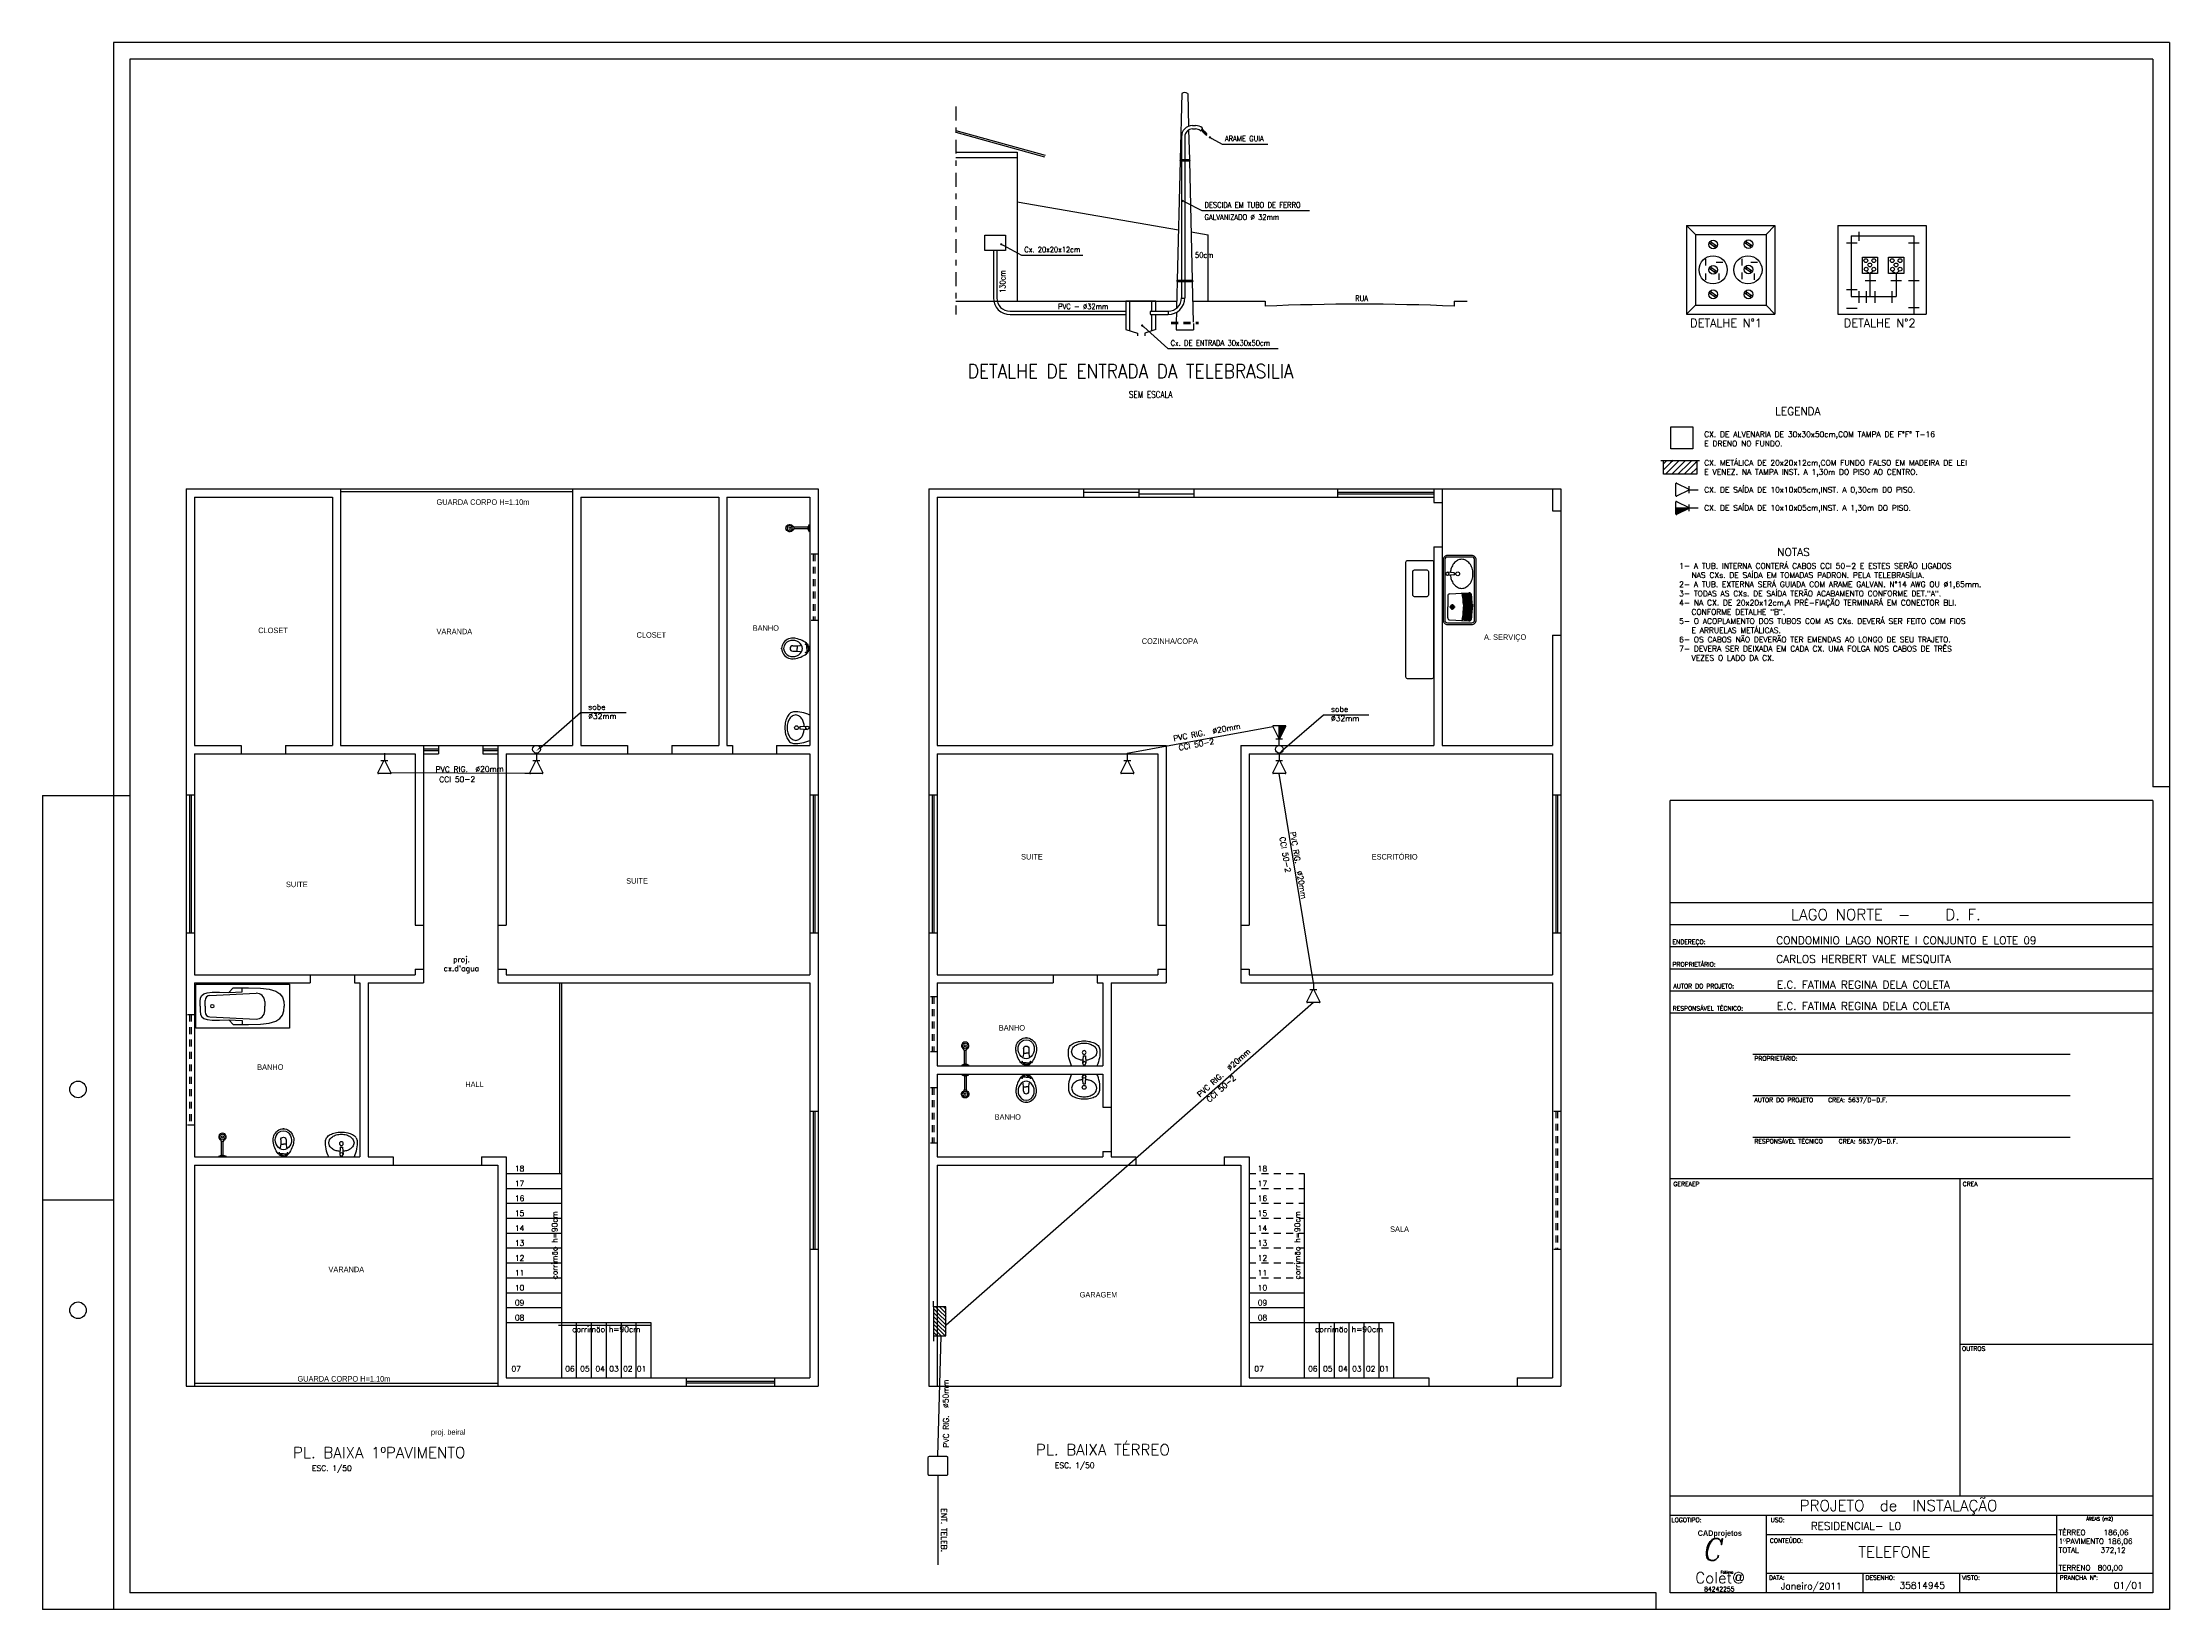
# Model space of a CAD drawing. Extents: x -5.4 to 33.1, y 0 to 28.4.
import ezdxf
from ezdxf.enums import TextEntityAlignment as Align

# ---------------------------------------------------------------- set-up
doc = ezdxf.new("R2010")
doc.units = 0
doc.header["$MEASUREMENT"] = 0
doc.linetypes.add('DASHDOT2', pattern=[0.5, 0.25, -0.125, 0, -0.125])
doc.linetypes.add('HIDDEN2', pattern=[0.1875, 0.125, -0.0625])
doc.layers.get('0').update_dxf_attribs({"linetype": 'CONTINUOUS'})
for name, color, linetype in [('1', 1, 'CONTINUOUS'), ('2', 2, 'CONTINUOUS'), ('3', 3, 'CONTINUOUS'), ('5', 5, 'CONTINUOUS'), ('A-DIM', 1, 'CONTINUOUS'), ('ALVENARIA', 7, 'CONTINUOUS'), ('COR', 130, 'CONTINUOUS'), ('COTAS', 1, 'CONTINUOUS'), ('PENA-1', 3, 'CONTINUOUS'), ('PORTAS', 2, 'CONTINUOUS'), ('SANITÁRIOS', 2, 'CONTINUOUS'), ('TELEFONE', 1, 'CONTINUOUS'), ('TEXTOS', 3, 'CONTINUOUS'), ('TXT', 2, 'CONTINUOUS')]:
    doc.layers.add(name, color=color, linetype=linetype)
doc.styles.add('ITALICC', font='italicc')
doc.styles.add('R120', font='', dxfattribs={"width": 0.9})
doc.styles.add('R140', font='ROMANT.SHX', dxfattribs={"height": 0.2})
doc.styles.add('ROMANC', font='romans.shx', dxfattribs={"width": 0.9})
doc.styles.add('ROMANS', font='romans', dxfattribs={"height": 0.1})
doc.styles.add('T20', font='romans.shx', dxfattribs={"height": 0.1})
doc.styles.get('R120').set_extended_font_data('Arial Rounded MT Bold', bold=True)

# ---------------------------------------------------------------- blocks, each defined once
blk = doc.blocks.new('12010224')
at = {"layer": 'SANITÁRIOS'}
for p, q in [((0.178, 0.021), (0.046, 0.031)), ((0.178, -0.019), (0.178, 0.021)), ((0.255, 0.23), (0.198, 0.214)), ((0.311, 0.214), (0.255, 0.23)), ((0.348, 0.267), (0.294, 0.285)), ((0.178, -0.019), (0.046, -0.029)), ((0.198, -0.214), (0.255, -0.23)), ((0.255, -0.23), (0.311, -0.214)), ((0.294, -0.285), (0.348, -0.267))]:
    blk.add_line(p, q, dxfattribs=at)
for centre, radius in [((0.046, 0.001), 0.03), ((0.24, 0), 0.0347)]:
    blk.add_circle(centre, radius, dxfattribs=at)
for centre, radius, start, end in [((0.254, -0.316), 0.602, 86.2102, 114.9799), ((0.437, 0), 0.338, 164.3104, 175.4853), ((0.347, 0.025), 0.245, 145.8575, 164.3104), ((0.29, 0.064), 0.176, 121.4172, 145.8575), ((0.219, 0.064), 0.176, 34.1425, 58.5828), ((0.224, 0.103), 0.206, 28.6904, 52.8787), ((0.162, 0.025), 0.245, 15.6896, 34.1425), ((0.073, 0), 0.338, 360, 15.6896), ((0.11, 0.041), 0.335, 12.7722, 28.6904), ((-0.069, 0), 0.519, 360, 12.7722), ((0.254, 0.316), 0.602, 245.0201, 273.7898), ((0.437, 0), 0.338, 184.2881, 195.6896), ((0.347, -0.025), 0.245, 195.6896, 214.1425), ((0.29, -0.064), 0.176, 214.1425, 238.5828), ((0.219, -0.064), 0.176, 301.4172, 325.8575), ((0.224, -0.103), 0.206, 307.1213, 331.3096), ((0.162, -0.025), 0.245, 325.8575, 344.3104), ((0.073, 0), 0.338, 344.3104, 360), ((0.11, -0.041), 0.335, 331.3096, 347.2278), ((-0.069, 0), 0.519, 347.2278, 360)]:
    blk.add_arc(centre, radius, start, end, dxfattribs=at)
blk = doc.blocks.new('12010111')
at = {"layer": 'SANITÁRIOS'}
for p, q in [((0, 0), (0, 0.028)), ((0, 0), (0, -0.028)), ((0.046, 0.031), (0.013, 0.031)), ((0.014, 0), (0.014, 0.028)), ((0.014, 0), (0.014, -0.028)), ((0.019, 0.031), (0.019, 0.062)), ((0.046, 0.05), (0.019, 0.05)), ((0.046, 0), (0.046, 0.089)), ((0.046, 0), (0.046, -0.089)), ((0.076, 0.075), (0.052, 0.075)), ((0.064, 0.063), (0.064, 0.087)), ((0.161, 0.056), (0.159, 0.059)), ((0.223, 0.049), (0.161, 0.056)), ((0.223, 0.049), (0.223, 0)), ((0.301, 0.049), (0.223, 0.049)), ((0.223, -0.049), (0.223, 0)), ((0.046, -0.031), (0.013, -0.031)), ((0.019, -0.031), (0.019, -0.062)), ((0.046, -0.05), (0.019, -0.05)), ((0.076, -0.075), (0.052, -0.075)), ((0.064, -0.063), (0.064, -0.087)), ((0.161, -0.056), (0.159, -0.059)), ((0.223, -0.049), (0.161, -0.056)), ((0.301, -0.049), (0.223, -0.049))]:
    blk.add_line(p, q, dxfattribs=at)
for centre in [(0.064, 0.075), (0.064, -0.075)]:
    blk.add_circle(centre, 0.00682, dxfattribs=at)
for centre, radius, start, end in [((0.007, 0.028), 0.00697, 0.8534, 179.1466), ((0.028, 0.062), 0.00909, 126.1604, 180), ((0.304, -0.315), 0.477, 122.7818, 126.1604), ((0.055, 0.089), 0.00909, 126.3456, 180), ((0.336, -0.294), 0.484, 97.6805, 126.3456), ((0.234, 0), 0.112, 147.3201, 212.6799), ((0.297, -0.04), 0.187, 54.2515, 147.3201), ((0.3, -0.02), 0.208, 36.8888, 100.1214), ((0.301, 0), 0.0486, 0, 90), ((0.301, 0), 0.0486, 270, 0), ((0.313, -0.018), 0.159, 41.3299, 54.2515), ((0.333, 0), 0.132, 318.6701, 41.3299), ((0.327, 0), 0.174, 323.1112, 36.8888), ((0.007, -0.028), 0.00697, 180.8534, 359.1466), ((0.028, -0.062), 0.00909, 180, 233.8396), ((0.304, 0.315), 0.477, 233.8396, 237.2182), ((0.055, -0.089), 0.00909, 180, 233.6544), ((0.336, 0.294), 0.484, 233.6544, 262.3195), ((0.297, 0.04), 0.187, 212.6799, 305.7485), ((0.3, 0.02), 0.208, 259.8786, 323.1112), ((0.313, 0.018), 0.159, 305.7485, 318.6701)]:
    blk.add_arc(centre, radius, start, end, dxfattribs=at)
for p in [(0, 0), (0.501, 0)]:
    blk.add_point(p, dxfattribs=at)
blk = doc.blocks.new('12010321')
at = {"layer": 'SANITÁRIOS'}
for p, q in [((0, 0.065), (0.02, 0.015)), ((0, 0.065), (0, -0.065)), ((0.005, 0.052), (0.005, -0.052)), ((0.02, 0.015), (0.02, -0.015)), ((0.02, 0.015), (0.273, 0.015)), ((0.273, 0.025), (0.31, 0.025)), ((0.273, 0.025), (0.273, -0.025)), ((0.02, -0.015), (0, -0.065)), ((0.02, -0.015), (0.273, -0.015)), ((0.273, -0.025), (0.31, -0.025))]:
    blk.add_line(p, q, dxfattribs=at)
for radius in [0.0474, 0.0174]:
    blk.add_circle((0.35, 0), radius, dxfattribs=at)
blk.add_arc((0.35, 0), 0.0674, 201.78, 158.22, dxfattribs=at)
blk = doc.blocks.new('12010223')
at = {"layer": 'SANITÁRIOS'}
for p, q in [((0.164, 0.015), (0.076, 0.022)), ((0.171, -0.007), (0.171, 0.008)), ((0.164, -0.014), (0.076, -0.021))]:
    blk.add_line(p, q, dxfattribs=at)
for centre, radius in [((0.076, 0), 0.0216), ((0.216, 0), 0.025)]:
    blk.add_circle(centre, radius, dxfattribs=at)
for centre, radius, start, end in [((0.368, 0), 0.25, 162.1552, 175.6669), ((0.32, 0.016), 0.199, 142.1456, 162.1552), ((0.289, 0.039), 0.16, 118.0556, 142.1456), ((0.164, 0.008), 0.0072, 0, 85.6464), ((0.269, 0.076), 0.119, 90, 118.0556), ((0.269, 0.076), 0.119, 61.9444, 90), ((0.25, 0.039), 0.16, 37.8544, 61.9444), ((0.219, 0.016), 0.199, 17.8448, 37.8544), ((0.171, 0), 0.25, 0, 17.8448), ((0.368, 0), 0.25, 184.1121, 197.8448), ((0.32, -0.016), 0.199, 197.8448, 217.8544), ((0.289, -0.039), 0.16, 217.8544, 241.9444), ((0.164, -0.007), 0.0072, 274.3536, 0), ((0.269, -0.076), 0.119, 241.9444, 270), ((0.269, -0.076), 0.119, 270, 298.0556), ((0.25, -0.039), 0.16, 298.0556, 322.1456), ((0.219, -0.016), 0.199, 322.1456, 342.1552), ((0.171, 0), 0.25, 342.1552, 0)]:
    blk.add_arc(centre, radius, start, end, dxfattribs=at)
blk = doc.blocks.new('BANHEIRA')
at = {"layer": '1', "color": 2, "linetype": 'BYBLOCK'}
for p, q in [((0, 0), (0, 1.7)), ((0, 1.7), (0.8, 1.7)), ((0.8, 1.7), (0.8, 0)), ((0.8, 0), (0, 0))]:
    blk.add_line(p, q, dxfattribs=at)
at = {"layer": '1'}
for p, q in [((0.206, 1.444), (0.167, 0.607)), ((0.4, 1.53), (0.296, 1.53)), ((0.4, 1.53), (0.504, 1.53)), ((0.594, 1.444), (0.633, 0.607)), ((0.14, 0.86), (0.067, 0.861)), ((0.15, 1.1), (0.14, 0.86)), ((0.65, 1.1), (0.66, 0.86)), ((0.66, 0.86), (0.733, 0.861)), ((0.317, 0.45), (0.4, 0.45)), ((0.483, 0.45), (0.4, 0.45))]:
    blk.add_line(p, q, dxfattribs=at)
for points in [[(0.4, 1.62), (0.314, 1.619), (0.25, 1.612), (0.204, 1.593), (0.174, 1.555), (0.156, 1.493), (0.148, 1.401), (0.147, 1.272), (0.15, 1.1)], [(0.4, 1.62), (0.486, 1.619), (0.55, 1.612), (0.596, 1.593), (0.626, 1.555), (0.644, 1.493), (0.652, 1.401), (0.653, 1.272), (0.65, 1.1)], [(0.07, 1.02), (0.065, 0.745), (0.074, 0.53), (0.095, 0.369), (0.13, 0.252), (0.178, 0.175), (0.239, 0.128), (0.313, 0.106), (0.4, 0.1)], [(0.15, 1.1), (0.07, 1.02)], [(0.73, 1.02), (0.735, 0.745), (0.726, 0.53), (0.705, 0.369), (0.67, 0.252), (0.622, 0.175), (0.561, 0.128), (0.487, 0.106), (0.4, 0.1)], [(0.65, 1.1), (0.73, 1.02)]]:
    blk.add_lwpolyline(points, dxfattribs=at)
blk.add_circle((0.4, 1.4), 0.03, dxfattribs=at)
for centre, radius, start, end in [((0.296, 1.44), 0.09, 90, 177.3493), ((0.504, 1.44), 0.09, 2.6507, 90), ((0.317, 0.6), 0.15, 177.3493, 270), ((0.483, 0.6), 0.15, 270, 2.6507)]:
    blk.add_arc(centre, radius, start, end, dxfattribs=at)
blk = doc.blocks.new('*X19')
at = {"color": 0}
for p, q in [((161.489, -7.764), (161.603, -7.651)), ((161.489, -7.651), (161.489, -7.651)), ((161.509, -7.858), (161.716, -7.651)), ((161.622, -7.858), (161.829, -7.651)), ((161.735, -7.858), (161.942, -7.651)), ((161.848, -7.858), (162.055, -7.651)), ((161.489, -7.877), (161.509, -7.858)), ((161.579, -7.901), (161.622, -7.858)), ((161.692, -7.901), (161.735, -7.858)), ((161.805, -7.901), (161.848, -7.858)), ((161.918, -7.901), (161.961, -7.858)), ((161.961, -7.858), (162.089, -7.729)), ((162.031, -7.901), (162.074, -7.858)), ((162.074, -7.858), (162.089, -7.843))]:
    blk.add_line(p, q, dxfattribs=at)
blk = doc.blocks.new('*X20')
at = {"color": 0}
for p, q in [((4.069, 16.783), (4.179, 16.892)), ((4.069, 16.797), (4.165, 16.892)), ((4.069, 16.811), (4.15, 16.892)), ((4.069, 16.826), (4.136, 16.892)), ((4.069, 16.84), (4.122, 16.892)), ((4.069, 16.854), (4.108, 16.892)), ((4.069, 16.868), (4.094, 16.892)), ((4.069, 16.882), (4.08, 16.892)), ((4.075, 16.775), (4.193, 16.892)), ((4.095, 16.78), (4.207, 16.892)), ((4.123, 16.794), (4.221, 16.892)), ((4.151, 16.808), (4.235, 16.892)), ((4.179, 16.823), (4.249, 16.892)), ((4.208, 16.837), (4.264, 16.892)), ((4.236, 16.851), (4.278, 16.892)), ((4.264, 16.865), (4.292, 16.892)), ((4.293, 16.879), (4.306, 16.892))]:
    blk.add_line(p, q, dxfattribs=at)
blk = doc.blocks.new('DOT')
at = {"layer": 'A-DIM', "color": 0, "linetype": 'BYBLOCK'}
blk.add_line((-0.5, 0), (-1, 0), dxfattribs=at)
at = {"layer": 'A-DIM', "color": 0, "linetype": 'BYBLOCK', "const_width": 0.5}
blk.add_lwpolyline([(-0.25, 0, 1), (0.25, 0, 1)], format="xyb", close=True, dxfattribs=at)
blk = doc.blocks.new('*X18')
at = {"color": 0}
for p, q in [((17.819, 9.546), (17.885, 9.612)), ((17.819, 9.404), (17.929, 9.515)), ((17.819, 9.475), (17.859, 9.515)), ((17.859, 9.515), (17.956, 9.612)), ((17.871, 9.386), (18, 9.515)), ((17.929, 9.515), (18.027, 9.612)), ((17.942, 9.386), (18.071, 9.515)), ((18, 9.515), (18.097, 9.612)), ((18.012, 9.386), (18.142, 9.515)), ((18.071, 9.515), (18.168, 9.612)), ((18.083, 9.386), (18.212, 9.515)), ((18.142, 9.515), (18.239, 9.612)), ((18.154, 9.386), (18.283, 9.515)), ((18.212, 9.515), (18.309, 9.612)), ((18.224, 9.386), (18.343, 9.504)), ((18.283, 9.515), (18.343, 9.575)), ((18.295, 9.386), (18.343, 9.433))]:
    blk.add_line(p, q, dxfattribs=at)

msp = doc.modelspace()

# ---------------------------------------------------------------- hatches: boundary and pattern name
at = {"layer": '3'}
msp.add_hatch(color=256, dxfattribs=at).paths.add_polyline_path([(17.118, 15.992, 0.557537), (17.109, 16.007), (17, 16.007), (17, 15.769), (17.003, 15.769, 0.222636), (17.009, 15.775)])

# ---------------------------------------------------------------- linework, layer by layer
at = {"layer": '1'}
for points in [[(19.326, 18.999), (19.766, 18.999, -0.414214), (19.796, 18.969), (19.796, 16.887, -0.414214), (19.766, 16.857), (19.326, 16.857, -0.414214), (19.296, 16.887), (19.296, 18.969, -0.414214)], [(20.57, 17.921), (20.57, 19.011, 0.414214), (20.49, 19.091), (20.05, 19.091, 0.414214), (19.97, 19.011), (19.97, 17.921, 0.414214), (20.05, 17.841), (20.49, 17.841, 0.414214)], [(20.54, 17.921), (20.54, 19.011, 0.414214), (20.49, 19.061), (20.05, 19.061, 0.414214), (20, 19.011), (20, 17.921, 0.414214), (20.05, 17.871), (20.49, 17.871, 0.414214)], [(19.674, 18.344), (19.452, 18.344, -0.414214), (19.422, 18.374), (19.422, 18.798, -0.414214), (19.452, 18.828), (19.674, 18.828, -0.414214), (19.704, 18.798), (19.704, 18.374, -0.414214)]]:
    msp.add_lwpolyline(points, format="xyb", close=True, dxfattribs=at)
at = {"layer": '2'}
for p, q in [((-2.806, 20.297), (-0.006, 20.297)), ((-2.806, 20.297), (-2.806, 12.247)), ((-2.656, 20.147), (-0.156, 20.147)), ((-2.656, 20.147), (-2.656, 15.647)), ((-0.156, 20.147), (-0.156, 15.647)), ((-0.006, 20.297), (-0.006, 15.647)), ((-0.006, 20.297), (4.194, 20.297)), ((-0.006, 20.247), (4.194, 20.247)), ((4.194, 20.297), (8.644, 20.297)), ((4.194, 20.297), (4.194, 15.647)), ((4.344, 20.147), (6.844, 20.147)), ((4.344, 20.147), (4.344, 15.647)), ((6.844, 20.147), (6.844, 15.647)), ((6.994, 20.147), (6.994, 15.647)), ((6.994, 20.147), (8.494, 20.147)), ((8.494, 20.147), (8.494, 15.647)), ((8.644, 20.297), (8.644, 12.247)), ((10.654, 20.297), (10.654, 12.247)), ((10.654, 20.297), (14.454, 20.297)), ((10.804, 20.147), (10.804, 15.647)), ((10.804, 20.147), (14.454, 20.147)), ((13.454, 20.297), (13.454, 20.147)), ((13.454, 20.297), (13.454, 20.147)), ((14.454, 20.297), (19.804, 20.297)), ((14.454, 20.147), (19.804, 20.147)), ((15.454, 20.297), (15.454, 20.147)), ((18.054, 20.297), (18.054, 20.147)), ((18.054, 20.297), (18.054, 20.147)), ((19.804, 20.297), (19.804, 20.047)), ((19.804, 20.297), (19.954, 20.297)), ((19.804, 20.047), (19.954, 20.047)), ((19.954, 20.297), (19.954, 20.047)), ((19.954, 20.297), (21.954, 20.297)), ((19.954, 20.047), (19.954, 15.647)), ((21.954, 20.297), (21.954, 19.897)), ((21.954, 20.297), (22.104, 20.297)), ((22.104, 20.297), (22.104, 19.897)), ((21.954, 19.897), (22.104, 19.897)), ((22.104, 19.897), (22.104, 17.647)), ((8.494, 19.111), (8.494, 17.911)), ((8.644, 19.111), (8.644, 17.911)), ((19.804, 19.247), (19.954, 19.247)), ((19.804, 19.247), (19.804, 15.647)), ((21.954, 17.647), (21.954, 15.647)), ((21.954, 17.647), (22.104, 17.647)), ((22.104, 17.647), (22.104, 12.247)), ((-2.656, 15.647), (-1.806, 15.647)), ((-2.656, 15.497), (-1.806, 15.497)), ((-2.656, 15.497), (-2.656, 12.247)), ((-1.806, 15.647), (-1.806, 15.497)), ((-1.806, 15.497), (1.344, 15.497)), ((-1.006, 15.647), (-1.006, 15.497)), ((-1.006, 15.647), (-0.156, 15.647)), ((-0.006, 15.647), (2.569, 15.647)), ((1.344, 15.497), (1.344, 12.397)), ((1.494, 15.647), (1.494, 11.597)), ((1.494, 15.497), (1.769, 15.497)), ((2.569, 15.647), (4.194, 15.647)), ((2.569, 15.497), (2.844, 15.497)), ((2.844, 15.647), (2.844, 11.597)), ((2.994, 15.497), (2.994, 12.397)), ((2.994, 15.497), (5.994, 15.497)), ((4.344, 15.647), (5.194, 15.647)), ((5.194, 15.647), (5.194, 15.497)), ((5.994, 15.647), (5.994, 15.497)), ((5.994, 15.647), (6.844, 15.647)), ((5.994, 15.497), (7.894, 15.497)), ((6.994, 15.647), (7.094, 15.647)), ((7.094, 15.647), (7.094, 15.497)), ((7.894, 15.647), (8.494, 15.647)), ((7.894, 15.647), (7.894, 15.497)), ((7.894, 15.497), (8.494, 15.497)), ((8.494, 15.497), (8.494, 12.247)), ((10.804, 15.647), (14.954, 15.647)), ((10.804, 15.497), (14.804, 15.497)), ((10.804, 15.497), (10.804, 12.247)), ((14.804, 15.497), (14.804, 12.397)), ((14.954, 15.647), (14.954, 11.597)), ((16.304, 15.647), (16.304, 11.597)), ((16.304, 15.647), (19.804, 15.647)), ((16.454, 15.497), (16.454, 12.397)), ((16.454, 15.497), (21.954, 15.497)), ((19.954, 15.647), (21.954, 15.647)), ((21.954, 15.497), (21.954, 12.247)), ((-2.656, 14.747), (-2.806, 14.747)), ((8.644, 14.747), (8.494, 14.747)), ((10.804, 14.747), (10.654, 14.747)), ((22.104, 14.747), (21.954, 14.747)), ((1.344, 12.397), (1.494, 12.397)), ((2.844, 12.397), (2.994, 12.397)), ((14.804, 12.397), (14.954, 12.397)), ((16.304, 12.397), (16.454, 12.397)), ((-2.806, 12.247), (-2.806, 4.047)), ((-2.656, 12.247), (-2.806, 12.247)), ((-2.656, 12.247), (-2.656, 11.497)), ((8.494, 12.247), (8.494, 11.497)), ((8.644, 12.247), (8.494, 12.247)), ((8.644, 12.247), (8.644, 6.522)), ((10.804, 12.247), (10.654, 12.247)), ((10.654, 12.247), (10.654, 11.097)), ((10.804, 12.247), (10.804, 11.497)), ((22.104, 12.247), (21.954, 12.247)), ((21.954, 12.247), (21.954, 11.497)), ((22.104, 12.247), (22.104, 4.047)), ((1.344, 11.597), (1.494, 11.597)), ((1.344, 11.597), (1.344, 11.497)), ((1.494, 11.597), (1.494, 11.347)), ((2.844, 11.597), (2.994, 11.597)), ((2.844, 11.597), (2.844, 11.347)), ((2.994, 11.597), (2.994, 11.497)), ((14.804, 11.597), (14.954, 11.597)), ((14.804, 11.597), (14.804, 11.497)), ((14.954, 11.597), (14.954, 11.347)), ((16.304, 11.597), (16.454, 11.597)), ((16.304, 11.597), (16.304, 11.347)), ((16.454, 11.597), (16.454, 11.497)), ((-2.656, 11.497), (-0.556, 11.497)), ((-2.656, 11.347), (-0.556, 11.347)), ((-2.656, 11.347), (-2.656, 8.197)), ((-0.556, 11.497), (1.344, 11.497)), ((-0.556, 11.497), (-0.556, 11.347)), ((0.244, 11.497), (0.244, 11.347)), ((0.244, 11.347), (0.344, 11.347)), ((0.344, 11.347), (0.344, 8.197)), ((0.494, 11.347), (0.494, 8.197)), ((0.494, 11.347), (1.494, 11.347)), ((2.844, 11.347), (8.494, 11.347)), ((2.994, 11.497), (8.494, 11.497)), ((3.959, 11.347), (3.959, 7.897)), ((3.994, 11.347), (3.994, 7.897)), ((8.494, 11.347), (8.494, 6.522)), ((10.804, 11.497), (12.904, 11.497)), ((10.804, 11.347), (12.904, 11.347)), ((10.804, 11.347), (10.804, 11.097)), ((12.904, 11.497), (12.904, 11.347)), ((12.904, 11.497), (14.804, 11.497)), ((13.704, 11.497), (13.704, 11.347)), ((13.704, 11.347), (13.804, 11.347)), ((13.804, 11.347), (13.804, 9.847)), ((13.954, 11.347), (13.954, 8.297)), ((13.954, 11.347), (14.954, 11.347)), ((16.304, 11.347), (21.954, 11.347)), ((16.454, 11.497), (21.954, 11.497)), ((21.954, 11.347), (21.954, 4.197)), ((10.654, 11.097), (10.654, 10.097)), ((10.804, 11.097), (10.804, 10.097)), ((-2.806, 10.772), (-2.806, 8.772)), ((-2.656, 10.772), (-2.656, 8.772)), ((10.654, 10.097), (10.654, 9.447)), ((10.804, 10.097), (10.804, 9.847)), ((10.804, 9.847), (13.804, 9.847)), ((10.804, 9.697), (13.804, 9.697)), ((10.804, 9.697), (10.804, 9.447)), ((13.804, 9.697), (13.804, 9.097)), ((10.654, 9.447), (10.654, 8.447)), ((10.804, 9.447), (10.804, 8.447)), ((8.644, 9.022), (8.494, 9.022)), ((13.804, 9.097), (13.954, 9.097)), ((-2.656, 8.197), (0.344, 8.197)), ((0.494, 8.197), (0.944, 8.197)), ((0.944, 8.197), (0.944, 8.047)), ((2.544, 8.197), (2.994, 8.197)), ((2.544, 8.197), (2.544, 8.047)), ((2.994, 8.197), (2.994, 4.197)), ((10.654, 8.447), (10.654, 4.047)), ((10.804, 8.447), (10.804, 8.197)), ((10.804, 8.197), (13.804, 8.197)), ((13.804, 8.297), (13.954, 8.297)), ((13.804, 8.297), (13.804, 8.197)), ((13.954, 8.297), (13.954, 8.197)), ((13.954, 8.197), (14.404, 8.197)), ((14.404, 8.197), (14.404, 8.047)), ((16.004, 8.197), (16.004, 8.047)), ((16.004, 8.197), (16.454, 8.197)), ((16.454, 8.197), (16.454, 4.197)), ((-2.656, 8.047), (-2.656, 4.047)), ((-2.656, 8.047), (0.944, 8.047)), ((0.944, 8.047), (2.844, 8.047)), ((2.844, 8.047), (2.844, 4.047)), ((2.994, 7.897), (3.994, 7.897)), ((3.994, 7.897), (3.994, 4.197)), ((10.804, 8.047), (14.404, 8.047)), ((10.804, 8.047), (10.804, 4.047)), ((14.404, 8.047), (16.304, 8.047)), ((16.304, 8.047), (16.304, 4.047)), ((17.454, 7.897), (17.454, 4.197)), ((2.994, 7.627), (3.994, 7.627)), ((2.994, 7.357), (3.994, 7.357)), ((2.994, 7.087), (3.994, 7.087)), ((2.994, 6.817), (3.994, 6.817)), ((2.994, 6.547), (3.994, 6.547)), ((2.994, 6.277), (3.994, 6.277)), ((8.644, 6.522), (8.494, 6.522)), ((8.494, 6.522), (8.494, 4.197)), ((8.644, 6.522), (8.644, 4.047)), ((2.994, 6.007), (3.994, 6.007)), ((2.994, 5.737), (3.994, 5.737)), ((2.994, 5.467), (3.994, 5.467)), ((16.454, 5.737), (17.454, 5.737)), ((16.454, 5.467), (17.454, 5.467)), ((2.994, 5.197), (5.614, 5.197)), ((3.944, 5.147), (5.614, 5.147)), ((4.264, 5.197), (4.264, 4.197)), ((4.534, 5.197), (4.534, 4.197)), ((4.804, 5.197), (4.804, 4.197)), ((5.074, 5.197), (5.074, 4.197)), ((5.344, 5.197), (5.344, 4.197)), ((5.614, 5.197), (5.614, 4.197)), ((16.454, 5.197), (19.074, 5.197)), ((17.724, 5.197), (17.724, 4.197)), ((17.994, 5.197), (17.994, 4.197)), ((18.264, 5.197), (18.264, 4.197)), ((18.534, 5.197), (18.534, 4.197)), ((18.804, 5.197), (18.804, 4.197)), ((19.074, 5.197), (19.074, 4.197)), ((-2.806, 4.047), (-2.656, 4.047)), ((-2.656, 4.097), (2.844, 4.097)), ((-2.656, 4.047), (2.844, 4.047)), ((2.844, 4.047), (6.254, 4.047)), ((2.994, 4.197), (5.614, 4.197)), ((5.614, 4.197), (6.254, 4.197)), ((6.254, 4.197), (6.254, 4.047)), ((6.254, 4.197), (8.494, 4.197)), ((6.254, 4.047), (8.644, 4.047)), ((7.854, 4.197), (7.854, 4.047)), ((10.654, 4.047), (10.804, 4.047)), ((10.804, 4.047), (16.304, 4.047)), ((16.304, 4.047), (21.314, 4.047)), ((16.454, 4.197), (19.074, 4.197)), ((19.074, 4.197), (19.714, 4.197)), ((19.714, 4.197), (19.714, 4.047)), ((21.314, 4.197), (21.314, 4.047)), ((21.314, 4.197), (21.954, 4.197)), ((21.314, 4.047), (22.104, 4.047))]:
    msp.add_line(p, q, dxfattribs=at)
at = {"layer": '2', "linetype": 'HIDDEN2'}
for p, q in [((16.454, 7.897), (17.454, 7.897)), ((16.454, 7.627), (17.454, 7.627)), ((16.454, 7.357), (17.454, 7.357)), ((16.454, 7.087), (17.454, 7.087)), ((16.454, 6.817), (17.454, 6.817)), ((16.454, 6.547), (17.454, 6.547)), ((16.454, 6.277), (17.454, 6.277)), ((16.454, 6.007), (17.454, 6.007))]:
    msp.add_line(p, q, dxfattribs=at)
at = {"layer": '3'}
for p, q in [((13.454, 20.237), (14.454, 20.237)), ((14.454, 20.297), (14.454, 20.147)), ((14.454, 20.207), (15.454, 20.207)), ((18.054, 20.237), (19.804, 20.237)), ((18.054, 20.207), (19.804, 20.207)), ((14.247, 15.51), (16.883, 15.992)), ((1.494, 15.587), (1.769, 15.587)), ((1.494, 15.557), (1.769, 15.557)), ((1.769, 15.647), (1.769, 15.497)), ((2.569, 15.647), (2.569, 15.497)), ((2.569, 15.587), (2.844, 15.587)), ((2.569, 15.557), (2.844, 15.557)), ((3.329, 15.139), (0.905, 15.153)), ((3.432, 15.139), (3.329, 15.139)), ((17.621, 11.347), (17, 15.139)), ((17.621, 10.991), (10.964, 5.151)), ((10.817, 2.774), (10.874, 4.958)), ((6.254, 4.137), (7.854, 4.137)), ((6.254, 4.107), (7.854, 4.107))]:
    msp.add_line(p, q, dxfattribs=at)
at = {"layer": '3', "linetype": 'HIDDEN2'}
for p, q in [((8.644, 19.111), (8.494, 19.111)), ((8.554, 19.111), (8.554, 17.911)), ((8.584, 19.111), (8.584, 17.911)), ((8.644, 17.911), (8.494, 17.911)), ((10.804, 11.097), (10.654, 11.097)), ((10.714, 11.097), (10.714, 10.097)), ((10.744, 11.097), (10.744, 10.097)), ((-2.656, 10.772), (-2.806, 10.772)), ((-2.746, 10.772), (-2.746, 8.772)), ((-2.716, 10.772), (-2.716, 8.772)), ((10.804, 10.097), (10.654, 10.097)), ((10.804, 9.447), (10.654, 9.447)), ((10.714, 9.447), (10.714, 8.447)), ((10.744, 9.447), (10.744, 8.447)), ((22.104, 9.022), (21.954, 9.022)), ((22.014, 9.022), (22.014, 6.522)), ((22.044, 9.022), (22.044, 6.522)), ((-2.656, 8.772), (-2.806, 8.772)), ((10.804, 8.447), (10.654, 8.447)), ((22.104, 6.522), (21.954, 6.522))]:
    msp.add_line(p, q, dxfattribs=at)
at = {"layer": '3', "color": 1}
for p, q in [((3.601, 15.603), (4.341, 16.246)), ((4.341, 16.246), (5.165, 16.246)), ((17.061, 15.563), (17.801, 16.206)), ((17.801, 16.206), (18.625, 16.206))]:
    msp.add_line(p, q, dxfattribs=at)
at = {"layer": '3', "linetype": 'CONTINUOUS'}
for p, q in [((-2.746, 14.747), (-2.746, 12.247)), ((-2.716, 14.747), (-2.716, 12.247)), ((8.554, 14.747), (8.554, 12.247)), ((8.584, 14.747), (8.584, 12.247)), ((10.714, 14.747), (10.714, 12.247)), ((10.744, 14.747), (10.744, 12.247)), ((22.014, 14.747), (22.014, 12.247)), ((22.044, 14.747), (22.044, 12.247)), ((8.554, 9.022), (8.554, 6.522)), ((8.584, 9.022), (8.584, 6.522))]:
    msp.add_line(p, q, dxfattribs=at)
at = {"layer": '3'}
for centre in [(3.543, 15.581), (17.002, 15.581)]:
    msp.add_circle(centre, 0.0704, dxfattribs=at)
at = {"layer": '3', "color": 1}
for points in [[(3.61, 15.593), (3.592, 15.613), (3.541, 15.55)], [(17.07, 15.553), (17.052, 15.573), (17, 15.51)]]:
    msp.add_solid(points, dxfattribs=at)
at = {"layer": 'ALVENARIA'}
for p, q in [((-3.823, 28.081), (-3.823, 0.3)), ((32.832, 28.081), (-3.823, 28.081)), ((32.832, 28.081), (32.832, 14.9)), ((11.143, 23.698), (15.144, 23.698)), ((15.435, 23.698), (16.743, 23.698)), ((16.743, 23.698), (16.743, 23.605)), ((20.171, 23.698), (20.406, 23.698)), ((20.171, 23.698), (20.171, 23.605)), ((33.132, 14.9), (32.832, 14.9)), ((32.832, 12.8), (24.082, 12.8)), ((24.082, 10.8), (24.082, 12.8)), ((32.832, 12.8), (32.832, 10.8)), ((32.832, 10.8), (24.082, 10.8)), ((24.082, 0.3), (24.082, 2.05)), ((32.832, 2.05), (24.082, 2.05)), ((32.832, 2.05), (32.832, 0.3)), ((23.832, 0.3), (-3.823, 0.3)), ((23.832, 0), (23.832, 0.3)), ((32.832, 0.3), (24.082, 0.3))]:
    msp.add_line(p, q, dxfattribs=at)
msp.add_arc((18.457, -16.667), 40.309, 87.5631, 92.4369, dxfattribs=at)
at = {"layer": 'COTAS'}
for p, q in [((-4.123, 28.381), (-4.123, 0)), ((33.132, 28.381), (-4.123, 28.381)), ((33.132, 28.381), (33.132, 0)), ((-5.408, 14.744), (-5.408, 0)), ((-5.408, 14.744), (-3.823, 14.744)), ((24.082, 12.8), (24.082, 14.65)), ((32.832, 14.65), (24.082, 14.65)), ((32.832, 14.65), (32.832, 12.8)), ((32.832, 12.4), (24.082, 12.4)), ((32.832, 12), (24.082, 12)), ((32.832, 11.6), (24.082, 11.6)), ((32.832, 11.2), (24.082, 11.2)), ((24.082, 2.05), (24.082, 10.8)), ((32.832, 10.8), (32.832, 2.05)), ((31.332, 10.05), (25.582, 10.05)), ((31.332, 9.3), (25.582, 9.3)), ((31.332, 8.55), (25.582, 8.55)), ((32.832, 7.8), (24.082, 7.8)), ((29.332, 7.8), (29.332, 2.05)), ((-5.408, 7.419), (-4.123, 7.419)), ((32.832, 4.8), (29.332, 4.8)), ((32.832, 1.7), (24.082, 1.7)), ((25.832, 1.35), (25.832, 1.7)), ((31.082, 1.7), (31.082, 1.35)), ((25.832, 0.3), (25.832, 0.65)), ((27.582, 0.3), (27.582, 0.65)), ((29.332, 0.3), (29.332, 0.65)), ((32.832, 0.65), (31.082, 0.65)), ((31.082, 0.65), (31.082, 0.3)), ((33.132, 0), (-5.408, 0))]:
    msp.add_line(p, q, dxfattribs=at)
for centre in [(-4.765, 9.419), (-4.765, 5.419)]:
    msp.add_circle(centre, 0.15, dxfattribs=at)
at = {"layer": 'PENA-1', "color": 1}
for p, q in [((15.779, 26.645), (15.965, 26.542)), ((15.965, 26.542), (16.005, 26.542)), ((16.005, 26.542), (16.796, 26.542)), ((15.289, 25.494), (15.597, 25.34)), ((15.597, 25.34), (15.637, 25.34)), ((15.637, 25.34), (17.548, 25.34)), ((11.999, 24.708), (12.332, 24.531)), ((12.332, 24.531), (12.372, 24.531)), ((12.372, 24.531), (13.444, 24.531)), ((14.547, 23.229), (14.983, 22.839)), ((14.983, 22.839), (15.023, 22.839)), ((15.023, 22.839), (16.98, 22.839))]:
    msp.add_line(p, q, dxfattribs=at)
at = {"layer": 'PORTAS'}
for p, q in [((25.832, 0.65), (25.832, 1.35)), ((31.082, 1.35), (25.832, 1.35)), ((31.082, 1.35), (31.082, 0.65)), ((31.082, 0.65), (25.832, 0.65))]:
    msp.add_line(p, q, dxfattribs=at)
at = {"layer": 'SANITÁRIOS'}
for p, q in [((20.055, 18.359), (20.055, 18.159)), ((20.055, 18.359), (20.055, 18.159)), ((20.055, 17.959), (20.055, 18.159)), ((20.055, 17.959), (20.055, 18.159)), ((20.085, 18.159), (20.188, 18.159)), ((20.085, 18.159), (20.188, 18.159)), ((20.088, 18.394), (20.438, 18.414)), ((20.088, 18.394), (20.438, 18.414)), ((20.136, 18.211), (20.136, 18.159)), ((20.136, 18.211), (20.136, 18.159)), ((20.136, 18.106), (20.136, 18.159)), ((20.136, 18.106), (20.136, 18.159)), ((20.339, 18.201), (20.339, 18.159)), ((20.339, 18.201), (20.339, 18.159)), ((20.339, 18.116), (20.339, 18.159)), ((20.339, 18.116), (20.339, 18.159)), ((20.353, 18.202), (20.353, 18.159)), ((20.353, 18.202), (20.353, 18.159)), ((20.353, 18.115), (20.353, 18.159)), ((20.353, 18.115), (20.353, 18.159)), ((20.362, 18.202), (20.362, 18.159)), ((20.362, 18.202), (20.362, 18.159)), ((20.362, 18.115), (20.362, 18.159)), ((20.362, 18.115), (20.362, 18.159)), ((20.376, 18.203), (20.376, 18.159)), ((20.376, 18.203), (20.376, 18.159)), ((20.376, 18.114), (20.376, 18.159)), ((20.376, 18.114), (20.376, 18.159)), ((20.385, 18.204), (20.385, 18.159)), ((20.385, 18.204), (20.385, 18.159)), ((20.385, 18.114), (20.385, 18.159)), ((20.385, 18.114), (20.385, 18.159)), ((20.399, 18.204), (20.399, 18.159)), ((20.399, 18.204), (20.399, 18.159)), ((20.399, 18.113), (20.399, 18.159)), ((20.399, 18.113), (20.399, 18.159)), ((20.408, 18.205), (20.408, 18.159)), ((20.408, 18.205), (20.408, 18.159)), ((20.408, 18.112), (20.408, 18.159)), ((20.408, 18.112), (20.408, 18.159)), ((20.422, 18.206), (20.422, 18.159)), ((20.422, 18.206), (20.422, 18.159)), ((20.422, 18.112), (20.422, 18.159)), ((20.422, 18.112), (20.422, 18.159)), ((20.431, 18.206), (20.431, 18.159)), ((20.431, 18.206), (20.431, 18.159)), ((20.431, 18.111), (20.431, 18.159)), ((20.431, 18.111), (20.431, 18.159)), ((20.445, 18.207), (20.445, 18.159)), ((20.445, 18.207), (20.445, 18.159)), ((20.445, 18.11), (20.445, 18.159)), ((20.445, 18.11), (20.445, 18.159)), ((20.454, 18.207), (20.454, 18.159)), ((20.454, 18.207), (20.454, 18.159)), ((20.454, 18.11), (20.454, 18.159)), ((20.454, 18.11), (20.454, 18.159)), ((20.468, 18.208), (20.468, 18.159)), ((20.468, 18.208), (20.468, 18.159)), ((20.468, 18.109), (20.468, 18.159)), ((20.468, 18.109), (20.468, 18.159)), ((20.477, 18.209), (20.477, 18.159)), ((20.477, 18.209), (20.477, 18.159)), ((20.477, 18.109), (20.477, 18.159)), ((20.477, 18.109), (20.477, 18.159)), ((20.491, 18.209), (20.491, 18.159)), ((20.491, 18.209), (20.491, 18.159)), ((20.491, 18.108), (20.491, 18.159)), ((20.491, 18.108), (20.491, 18.159)), ((20.5, 18.21), (20.5, 18.159)), ((20.5, 18.21), (20.5, 18.159)), ((20.5, 18.107), (20.5, 18.159)), ((20.5, 18.107), (20.5, 18.159)), ((20.088, 17.924), (20.438, 17.904)), ((20.088, 17.924), (20.438, 17.904))]:
    msp.add_line(p, q, dxfattribs=at)
for centre, radius, start, end in [((20.09, 18.359), 0.035, 93.2725, 180), ((20.09, 18.359), 0.035, 93.2725, 180), ((20.136, 18.159), 0.0362, 0, 180), ((20.136, 18.159), 0.0362, 0, 180), ((20.136, 18.159), 0.0362, 180, 0), ((20.136, 18.159), 0.0362, 180, 0), ((20.136, 18.159), 0.0205, 0, 180), ((20.136, 18.159), 0.0205, 0, 180), ((20.136, 18.159), 0.0205, 0, 180), ((20.136, 18.159), 0.0205, 0, 180), ((20.136, 18.159), 0.0205, 180, 0), ((20.136, 18.159), 0.0205, 180, 0), ((20.136, 18.159), 0.0205, 180, 0), ((20.136, 18.159), 0.0205, 180, 0), ((20.306, 18.391), 0.015, 332.7987, 91.8827), ((20.306, 18.391), 0.015, 332.7987, 91.8827), ((20.326, 18.381), 0.00725, 10.1891, 190.1891), ((20.326, 18.381), 0.00725, 10.1891, 190.1891), ((18.977, 18.139), 1.363, 2.6088, 10.1891), ((18.977, 18.139), 1.363, 2.6088, 10.1891), ((18.977, 18.178), 1.363, 349.8109, 357.3912), ((18.977, 18.178), 1.363, 349.8109, 357.3912), ((18.977, 18.139), 1.377, 2.6143, 10.1891), ((18.977, 18.139), 1.377, 2.6143, 10.1891), ((18.977, 18.178), 1.377, 349.8109, 357.3857), ((18.977, 18.178), 1.377, 349.8109, 357.3857), ((20.349, 18.383), 0.00725, 10.0901, 190.0901), ((20.349, 18.383), 0.00725, 10.0901, 190.0901), ((18.977, 18.139), 1.386, 2.6175, 10.0901), ((18.977, 18.139), 1.386, 2.6175, 10.0901), ((18.977, 18.178), 1.386, 349.9099, 357.3825), ((18.977, 18.178), 1.386, 349.9099, 357.3825), ((18.977, 18.139), 1.4, 2.6228, 10.0901), ((18.977, 18.139), 1.4, 2.6228, 10.0901), ((18.977, 18.178), 1.4, 349.9099, 357.3772), ((18.977, 18.178), 1.4, 349.9099, 357.3772), ((20.372, 18.385), 0.00725, 9.9943, 189.9943), ((20.372, 18.385), 0.00725, 9.9943, 189.9943), ((18.977, 18.139), 1.409, 2.6258, 9.9943), ((18.977, 18.139), 1.409, 2.6258, 9.9943), ((18.977, 18.178), 1.409, 350.0057, 357.3742), ((18.977, 18.178), 1.409, 350.0057, 357.3742), ((18.977, 18.139), 1.423, 2.631, 9.9943), ((18.977, 18.139), 1.423, 2.631, 9.9943), ((20.395, 18.387), 0.00725, 9.9016, 189.9016), ((20.395, 18.387), 0.00725, 9.9016, 189.9016), ((18.977, 18.139), 1.432, 2.6339, 9.9016), ((18.977, 18.139), 1.432, 2.6339, 9.9016), ((18.977, 18.139), 1.446, 2.6389, 9.9016), ((18.977, 18.139), 1.446, 2.6389, 9.9016), ((20.418, 18.388), 0.00725, 9.8118, 189.8118), ((20.418, 18.388), 0.00725, 9.8118, 189.8118), ((18.977, 18.139), 1.455, 2.6418, 9.8118), ((18.977, 18.139), 1.455, 2.6418, 9.8118), ((18.977, 18.139), 1.469, 2.6466, 9.8118), ((18.977, 18.139), 1.469, 2.6466, 9.8118), ((20.441, 18.39), 0.00725, 9.7249, 189.7249), ((20.441, 18.39), 0.00725, 9.7249, 189.7249), ((18.977, 18.139), 1.478, 2.6494, 9.7249), ((18.977, 18.139), 1.478, 2.6494, 9.7249), ((20.445, 18.377), 0.037, 3.6072, 101.5191), ((20.445, 18.377), 0.037, 3.6072, 101.5191), ((18.977, 18.139), 1.492, 2.654, 9.7249), ((18.977, 18.139), 1.492, 2.654, 9.7249), ((20.464, 18.392), 0.00725, 9.6406, 189.6406), ((20.464, 18.392), 0.00725, 9.6406, 189.6406), ((18.977, 18.139), 1.501, 2.6567, 9.6406), ((18.977, 18.139), 1.501, 2.6567, 9.6406), ((18.977, 18.139), 1.515, 2.6613, 9.6406), ((18.977, 18.139), 1.515, 2.6613, 9.6406), ((18.977, 18.139), 1.524, 2.6639, 9.0833), ((18.977, 18.139), 1.524, 2.6639, 9.0833), ((20.09, 17.959), 0.035, 180, 266.7275), ((20.09, 17.959), 0.035, 180, 266.7275), ((20.306, 17.926), 0.015, 268.1173, 27.2013), ((20.306, 17.926), 0.015, 268.1173, 27.2013), ((20.326, 17.936), 0.00725, 169.8109, 349.8109), ((20.326, 17.936), 0.00725, 169.8109, 349.8109), ((20.349, 17.934), 0.00725, 169.9099, 349.9099), ((20.349, 17.934), 0.00725, 169.9099, 349.9099), ((20.372, 17.932), 0.00725, 170.0057, 350.0057), ((20.372, 17.932), 0.00725, 170.0057, 350.0057), ((18.977, 18.178), 1.423, 350.0057, 357.369), ((18.977, 18.178), 1.423, 350.0057, 357.369), ((18.977, 18.178), 1.432, 350.0984, 357.3661), ((18.977, 18.178), 1.432, 350.0984, 357.3661), ((20.395, 17.931), 0.00725, 170.0984, 350.0984), ((20.395, 17.931), 0.00725, 170.0984, 350.0984), ((18.977, 18.178), 1.446, 350.0984, 357.3611), ((18.977, 18.178), 1.446, 350.0984, 357.3611), ((18.977, 18.178), 1.455, 350.1882, 357.3582), ((18.977, 18.178), 1.455, 350.1882, 357.3582), ((20.418, 17.929), 0.00725, 170.1882, 350.1882), ((20.418, 17.929), 0.00725, 170.1882, 350.1882), ((18.977, 18.178), 1.469, 350.1882, 357.3534), ((18.977, 18.178), 1.469, 350.1882, 357.3534), ((18.977, 18.178), 1.478, 350.2751, 357.3506), ((18.977, 18.178), 1.478, 350.2751, 357.3506), ((20.441, 17.927), 0.00725, 170.2751, 350.2751), ((20.441, 17.927), 0.00725, 170.2751, 350.2751), ((20.445, 17.94), 0.037, 258.4809, 356.3928), ((20.445, 17.94), 0.037, 258.4809, 356.3928), ((18.977, 18.178), 1.492, 350.2751, 357.346), ((18.977, 18.178), 1.492, 350.2751, 357.346), ((18.977, 18.178), 1.501, 350.3594, 357.3433), ((18.977, 18.178), 1.501, 350.3594, 357.3433), ((20.464, 17.926), 0.00725, 170.3594, 350.3594), ((20.464, 17.926), 0.00725, 170.3594, 350.3594), ((18.977, 18.178), 1.515, 350.3594, 357.3387), ((18.977, 18.178), 1.515, 350.3594, 357.3387), ((18.977, 18.178), 1.524, 350.9167, 357.3361), ((18.977, 18.178), 1.524, 350.9167, 357.3361)]:
    msp.add_arc(centre, radius, start, end, dxfattribs=at)
at = {"layer": 'TELEFONE', "color": 3}
for p, q in [((15.237, 27.456), (15.207, 26.264)), ((15.342, 27.456), (15.357, 26.862)), ((15.358, 26.797), (15.372, 26.264)), ((15.207, 26.24), (15.154, 24.074)), ((15.2, 26.24), (15.378, 26.24)), ((15.203, 26.264), (15.376, 26.264)), ((15.372, 26.24), (15.425, 24.074)), ((15.376, 26.264), (15.378, 26.24)), ((24.791, 24.751), (24.918, 24.665)), ((24.809, 24.777), (24.929, 24.696)), ((24.83, 24.763), (24.816, 24.734)), ((24.903, 24.714), (24.886, 24.687)), ((25.433, 24.759), (25.56, 24.673)), ((25.451, 24.785), (25.57, 24.704)), ((25.472, 24.771), (25.457, 24.742)), ((25.544, 24.721), (25.527, 24.695)), ((27.362, 24.882), (27.362, 23.784)), ((27.362, 24.882), (28.502, 24.882)), ((28.502, 24.882), (28.502, 23.464)), ((24.791, 24.292), (24.918, 24.206)), ((24.809, 24.318), (24.929, 24.237)), ((24.83, 24.304), (24.816, 24.275)), ((25.433, 24.3), (25.56, 24.214)), ((25.451, 24.326), (25.57, 24.245)), ((25.472, 24.312), (25.457, 24.283)), ((15.153, 24.05), (15.141, 23.569)), ((15.148, 24.074), (15.432, 24.074)), ((15.148, 24.05), (15.433, 24.05)), ((15.426, 24.05), (15.444, 23.319)), ((15.432, 24.074), (15.433, 24.05)), ((24.903, 24.255), (24.886, 24.228)), ((25.544, 24.263), (25.527, 24.236)), ((27.639, 24.241), (27.704, 24.195)), ((27.771, 24.241), (27.704, 24.195)), ((27.704, 24.195), (27.704, 23.784)), ((28.105, 24.242), (28.18, 24.195)), ((28.236, 24.244), (28.18, 24.195)), ((28.18, 24.195), (28.18, 23.784)), ((24.791, 23.849), (24.918, 23.763)), ((24.809, 23.875), (24.929, 23.794)), ((24.83, 23.861), (24.816, 23.832)), ((24.903, 23.812), (24.886, 23.785)), ((25.433, 23.849), (25.56, 23.763)), ((25.451, 23.875), (25.57, 23.794)), ((25.472, 23.861), (25.457, 23.832)), ((25.544, 23.812), (25.527, 23.785)), ((27.362, 23.784), (28.18, 23.784)), ((15.134, 23.289), (15.132, 23.178)), ((15.132, 23.178), (15.447, 23.178)), ((15.139, 23.495), (15.135, 23.319)), ((15.445, 23.289), (15.447, 23.178))]:
    msp.add_line(p, q, dxfattribs=at)
at = {"layer": 'TELEFONE', "color": 5, "linetype": 'DASHDOT2'}
msp.add_line((11.143, 27.22), (11.143, 23.454), dxfattribs=at)
at = {"layer": 'TELEFONE', "color": 2}
for p, q in [((11.143, 26.787), (12.758, 26.338)), ((11.143, 26.756), (12.75, 26.309)), ((11.143, 26.398), (12.255, 26.398)), ((11.143, 26.298), (12.255, 26.298)), ((12.255, 26.398), (12.255, 23.701))]:
    msp.add_line(p, q, dxfattribs=at)
at = {"layer": 'TELEFONE', "color": 6}
for p, q in [((15.229, 26.676), (15.229, 26.264)), ((15.289, 26.676), (15.289, 26.264)), ((15.429, 26.876), (15.485, 26.876)), ((15.429, 26.816), (15.485, 26.816)), ((15.57, 26.787), (15.579, 26.781)), ((15.607, 26.835), (15.608, 26.834)), ((15.229, 26.24), (15.229, 24.074)), ((15.289, 26.24), (15.289, 24.074)), ((11.823, 24.612), (11.823, 23.754)), ((11.883, 24.612), (11.883, 23.754)), ((15.229, 24.05), (15.229, 23.754)), ((15.289, 24.05), (15.289, 23.754)), ((12.123, 23.514), (14.22, 23.514)), ((14.22, 23.695), (14.22, 23.183)), ((14.762, 23.695), (14.22, 23.695)), ((14.29, 23.695), (14.29, 23.16)), ((14.67, 23.514), (14.989, 23.514)), ((14.692, 23.514), (14.692, 23.695)), ((14.762, 23.514), (14.762, 23.695)), ((14.988, 23.514), (14.988, 23.454)), ((15.289, 23.747), (15.229, 23.747)), ((12.123, 23.454), (14.22, 23.454)), ((14.22, 23.183), (14.433, 23.115)), ((14.762, 23.183), (14.564, 23.115)), ((14.67, 23.454), (14.989, 23.454)), ((14.692, 23.159), (14.692, 23.454)), ((14.762, 23.183), (14.762, 23.454)), ((14.433, 23.115), (14.433, 23.068)), ((14.564, 23.115), (14.564, 23.068))]:
    msp.add_line(p, q, dxfattribs=at)
at = {"layer": 'TELEFONE', "color": 5}
for p, q in [((15.203, 26.264), (15.2, 26.24)), ((24.383, 25.064), (24.383, 23.464)), ((24.383, 25.064), (25.983, 25.064)), ((24.383, 25.064), (24.543, 24.904)), ((25.983, 25.064), (25.823, 24.904)), ((25.983, 25.064), (25.983, 23.464)), ((27.125, 25.064), (27.125, 23.464)), ((27.125, 25.064), (28.725, 25.064)), ((28.725, 25.064), (28.725, 23.464)), ((24.543, 24.904), (24.543, 23.624)), ((24.543, 24.904), (25.823, 24.904)), ((25.823, 24.904), (25.823, 23.624)), ((15.148, 24.074), (15.148, 24.05)), ((24.543, 23.624), (24.383, 23.464)), ((24.543, 23.624), (25.823, 23.624)), ((25.823, 23.624), (25.983, 23.464)), ((24.383, 23.464), (25.983, 23.464)), ((27.125, 23.464), (28.725, 23.464))]:
    msp.add_line(p, q, dxfattribs=at)
at = {"layer": 'TELEFONE', "color": 1}
for p, q in [((12.255, 25.498), (15.176, 24.991)), ((15.404, 24.952), (15.716, 24.898)), ((15.716, 23.701), (15.716, 24.898))]:
    msp.add_line(p, q, dxfattribs=at)
at = {"layer": 'TELEFONE'}
for p, q in [((27.278, 24.752), (27.472, 24.752)), ((27.501, 24.955), (27.501, 24.79)), ((28.403, 24.752), (28.597, 24.752)), ((24.733, 24.341), (24.733, 24.461)), ((25.041, 24.394), (24.921, 24.394)), ((25.391, 24.341), (25.391, 24.461)), ((25.666, 24.394), (25.546, 24.394)), ((24.733, 24.08), (24.733, 24.2)), ((24.97, 24.08), (24.97, 24.2)), ((25.391, 24.096), (25.391, 24.216)), ((25.612, 24.08), (25.612, 24.2)), ((27.278, 23.909), (27.472, 23.909)), ((27.617, 24.073), (27.811, 24.073)), ((28.083, 24.073), (28.277, 24.073)), ((28.403, 24.073), (28.597, 24.073)), ((27.278, 23.569), (27.472, 23.569)), ((27.501, 23.88), (27.501, 23.666)), ((27.637, 23.88), (27.637, 23.666)), ((27.792, 23.88), (27.792, 23.666)), ((28.102, 23.88), (28.102, 23.666)), ((28.403, 23.579), (28.597, 23.579))]:
    msp.add_line(p, q, dxfattribs=at)
at = {"layer": 'TELEFONE', "color": 3, "linetype": 'HIDDEN2'}
for p, q in [((15.042, 23.319), (15.536, 23.319)), ((15.042, 23.289), (15.536, 23.289))]:
    msp.add_line(p, q, dxfattribs=at)
at = {"layer": 'TELEFONE', "color": 6}
msp.add_lwpolyline([(11.668, 24.612), (11.668, 24.889), (12.039, 24.889), (12.039, 24.612)], close=True, dxfattribs=at)
at = {"layer": 'TELEFONE', "color": 3}
for points in [[(27.567, 24.195), (27.567, 24.494), (27.84, 24.494), (27.84, 24.195)], [(28.043, 24.195), (28.043, 24.494), (28.316, 24.494), (28.316, 24.195)]]:
    msp.add_lwpolyline(points, close=True, dxfattribs=at)
for centre, radius in [((24.863, 24.722), 0.079), ((25.505, 24.73), 0.079), ((24.863, 24.264), 0.255), ((24.863, 24.264), 0.079), ((25.494, 24.264), 0.255), ((25.505, 24.271), 0.079), ((27.63, 24.431), 0.0346), ((27.636, 24.275), 0.0346), ((27.702, 24.353), 0.0346), ((27.774, 24.431), 0.0346), ((27.774, 24.275), 0.0346), ((28.106, 24.431), 0.0346), ((28.112, 24.275), 0.0346), ((28.178, 24.353), 0.0346), ((28.25, 24.431), 0.0346), ((28.25, 24.275), 0.0346), ((24.863, 23.82), 0.079), ((25.505, 23.82), 0.079)]:
    msp.add_circle(centre, radius, dxfattribs=at)
msp.add_arc((15.289, 27.401), 0.0759, 45.9837, 134.0163, dxfattribs=at)
at = {"layer": 'TELEFONE', "color": 6}
for centre, radius, start, end in [((15.429, 26.676), 0.2, 90, 180), ((15.429, 26.676), 0.14, 90, 180), ((15.485, 26.676), 0.2, 52.587, 90), ((15.485, 26.676), 0.14, 52.587, 90), ((15.523, 26.846), 0.0858, 310.5081, 351.9085), ((12.123, 23.754), 0.3, 180, 270), ((12.123, 23.754), 0.24, 180, 270), ((14.719, 23.484), 0.0572, 148.3873, 211.6127), ((14.989, 23.754), 0.24, 270, 0), ((14.989, 23.754), 0.3, 270, 0)]:
    msp.add_arc(centre, radius, start, end, dxfattribs=at)
at = {"layer": 'TELEFONE', "color": 1}
for centre, radius, start, end in [((15.629, 26.804), 0.0396, 196.0326, 199.9945), ((15.605, 26.8), 0.016, 213.9613, 30.002), ((15.643, 26.791), 0.0396, 160.0055, 199.9945), ((15.613, 26.804), 0.00727, 30.002, 178.0458), ((15.621, 26.779), 0.0158, 187.8845, 21.684), ((15.659, 26.768), 0.0396, 160.0055, 199.9945), ((15.629, 26.782), 0.00727, 30.002, 178.0458), ((15.635, 26.764), 0.016, 213.9613, 30.002), ((15.673, 26.755), 0.0396, 160.0055, 199.9945), ((15.643, 26.768), 0.00727, 30.002, 178.0458), ((15.649, 26.75), 0.016, 213.9613, 30.002), ((15.686, 26.741), 0.0396, 160.0055, 199.9945), ((15.657, 26.755), 0.00727, 30.002, 178.0458), ((15.663, 26.737), 0.016, 213.9613, 30.002), ((15.7, 26.728), 0.0396, 160.0055, 199.9945), ((15.67, 26.741), 0.00727, 30.002, 178.0458), ((15.676, 26.723), 0.016, 213.9613, 30.002), ((15.71, 26.715), 0.0359, 158.9618, 213.8882), ((15.684, 26.728), 0.00727, 30.002, 178.0458)]:
    msp.add_arc(centre, radius, start, end, dxfattribs=at)
at = {"layer": 'TEXTOS'}
for p, q in [((23.915, 20.811), (24.615, 20.811)), ((23.965, 20.561), (23.965, 20.811)), ((24.565, 20.561), (23.965, 20.561)), ((24.565, 20.811), (24.565, 20.561)), ((24.188, 20.173), (24.188, 20.391)), ((24.188, 19.843), (24.188, 20.061)), ((24.202, 20.4), (24.42, 20.291)), ((24.42, 20.273), (24.202, 20.164)), ((24.202, 20.07), (24.42, 19.961)), ((24.425, 20.345), (24.425, 20.22)), ((24.425, 20.282), (24.592, 20.282)), ((24.188, 19.952), (24.592, 19.952)), ((24.42, 19.943), (24.202, 19.834)), ((24.425, 20.016), (24.425, 19.891)), ((16.883, 15.992), (16.991, 15.775)), ((17.109, 16.007), (16.892, 16.007)), ((17, 15.647), (17, 16.007)), ((17.009, 15.775), (17.118, 15.992)), ((0.788, 15.51), (0.788, 15.376)), ((3.541, 15.51), (3.541, 15.376)), ((14.247, 15.51), (14.247, 15.376)), ((16.937, 15.769), (17.062, 15.769)), ((17, 15.51), (17, 15.376)), ((0.67, 15.153), (0.779, 15.371)), ((0.897, 15.139), (0.679, 15.139)), ((0.724, 15.376), (0.849, 15.376)), ((0.797, 15.371), (0.905, 15.153)), ((3.423, 15.153), (3.532, 15.371)), ((3.65, 15.139), (3.432, 15.139)), ((3.477, 15.376), (3.602, 15.376)), ((3.55, 15.371), (3.659, 15.153)), ((14.13, 15.153), (14.238, 15.371)), ((14.356, 15.139), (14.139, 15.139)), ((14.184, 15.376), (14.309, 15.376)), ((14.256, 15.371), (14.365, 15.153)), ((16.883, 15.153), (16.991, 15.371)), ((17.109, 15.139), (16.892, 15.139)), ((16.937, 15.376), (17.062, 15.376)), ((17.009, 15.371), (17.118, 15.153)), ((17.503, 11.005), (17.612, 11.223)), ((17.558, 11.228), (17.683, 11.228)), ((17.621, 11.347), (17.621, 11.228)), ((17.63, 11.223), (17.739, 11.005)), ((17.73, 10.991), (17.512, 10.991)), ((10.736, 5.481), (10.736, 5.581)), ((10.736, 4.958), (10.736, 4.858)), ((10.817, 2.424), (10.817, 0.806))]:
    msp.add_line(p, q, dxfattribs=at)
for points in [[(24.095, 21.021), (24.095, 21.421), (24.495, 21.421), (24.495, 21.021)], [(10.736, 4.958), (10.962, 4.958), (10.962, 5.481), (10.736, 5.481)]]:
    msp.add_lwpolyline(points, close=True, dxfattribs=at)
msp.add_lwpolyline([(10.992, 2.754), (10.992, 2.444, -0.414214), (10.972, 2.424), (10.662, 2.424, -0.414214), (10.642, 2.444), (10.642, 2.754, -0.414214), (10.662, 2.774), (10.972, 2.774, -0.414214)], format="xyb", close=True, dxfattribs=at)
for centre, start, end in [((24.198, 20.391), 63.4349, 180), ((24.198, 20.173), 180, 296.5651), ((24.198, 20.061), 63.4349, 180), ((24.415, 20.282), 296.5651, 63.4349), ((24.198, 19.843), 180, 296.5651), ((24.415, 19.952), 296.5651, 63.4349), ((16.892, 15.997), 90, 206.5651), ((17.109, 15.997), 333.4349, 90), ((17, 15.779), 206.5651, 333.4349), ((0.679, 15.149), 153.4349, 270), ((0.788, 15.367), 26.5651, 153.4349), ((0.897, 15.149), 270, 26.5651), ((3.432, 15.149), 153.4349, 270), ((3.541, 15.367), 26.5651, 153.4349), ((3.65, 15.149), 270, 26.5651), ((14.139, 15.149), 153.4349, 270), ((14.247, 15.367), 26.5651, 153.4349), ((14.356, 15.149), 270, 26.5651), ((16.892, 15.149), 153.4349, 270), ((17, 15.367), 26.5651, 153.4349), ((17.109, 15.149), 270, 26.5651), ((17.621, 11.219), 26.5651, 153.4349), ((17.512, 11.001), 153.4349, 270), ((17.73, 11.001), 270, 26.5651)]:
    msp.add_arc(centre, 0.01, start, end, dxfattribs=at)

# ---------------------------------------------------------------- block references
at = {"layer": '1', "xscale": -1}
msp.add_blockref('12010321', (8.481, 19.586), dxfattribs=at)
at = {"layer": '1', "xscale": 1.349999999999994, "yscale": 1.349999999999994, "zscale": 1.35}
msp.add_blockref('12010223', (19.943, 18.758), dxfattribs=at)
at = {"layer": '1'}
for name, p, rotation in [('12010111', (8.486, 17.406), 180), ('12010224', (8.494, 15.971), 180), ('12010321', (11.312, 9.86), 90), ('12010111', (12.416, 9.689), 270), ('12010224', (13.467, 9.697), 270), ('12010321', (-2.148, 8.21), 90)]:
    msp.add_blockref(name, p, dxfattribs=dict(at, rotation=rotation))
at = {"layer": '1', "xscale": -1}
for name, p, rotation in [('12010111', (12.416, 9.854), 270), ('12010224', (13.467, 9.847), 270), ('12010321', (11.312, 9.683), 90), ('12010111', (-1.043, 8.204), 270), ('12010224', (0.007, 8.197), 270)]:
    msp.add_blockref(name, p, dxfattribs=dict(at, rotation=rotation))
at = {"layer": 'COTAS', "rotation": 90}
msp.add_blockref('BANHEIRA', (-0.931, 10.527), dxfattribs=at)
at = {"layer": 'PENA-1', "color": 1, "yscale": 0.03999999999999915, "zscale": 0.04}
for p, xscale, rotation in [((15.744, 26.664), 0.03999999999999787, 150.9679420611793), ((15.253, 25.512), 0.04000000000000617, 153.4561690551903), ((11.964, 24.727), 0.03999999999999777, 151.9495554106383), ((14.517, 23.256), 0.04000000000000432, 138.2062107075922)]:
    msp.add_blockref('DOT', p, dxfattribs=dict(at, xscale=xscale, rotation=rotation))
at = {"layer": 'TEXTOS'}
for name, p, rotation in [('*X19', (186.054, 12.91), 180), ('*X18', (20.349, -12.861), 90)]:
    msp.add_blockref(name, p, dxfattribs=dict(at, rotation=rotation))
msp.add_blockref('*X20', (20.118, 3.06), dxfattribs=at)

# ---------------------------------------------------------------- texts
at = {"layer": '3', "color": 3, "char_height": 0.1, "attachment_point": 7, "style": 'ROMANS'}
for insert in [(4.48, 16.129), (17.939, 16.09)]:
    msp.add_mtext('\\A1;sobe\\P%%C32mm', dxfattribs=dict(at, insert=insert))
at = {"layer": '5', "style": 'ROMANC', "width": 0.9}
msp.add_text('DETALHE DE ENTRADA DA TELEBRASILIA', height=0.25, dxfattribs=at).set_placement((11.357, 22.303))
at = {"layer": '5'}
for s, height, style, p in [('LEGENDA', 0.14, 'ROMANS', (25.988, 21.634)), ('NOTAS', 0.14, 'ROMANS', (26.026, 19.081)), ('LAGO NORTE  -   D. F.', 0.2, 'R140', (26.275, 12.486)), ('CONDOMINIO LAGO NORTE I CONJUNTO E LOTE 09', 0.14, 'ROMANS', (26.008, 12.048)), ('CARLOS HERBERT VALE MESQUITA', 0.14, 'ROMANS', (26.008, 11.712)), ('E.C. FATIMA REGINA DELA COLETA', 0.14, 'ROMANS', (26.016, 11.245)), ('E.C. FATIMA REGINA DELA COLETA', 0.14, 'ROMANS', (26.016, 10.859)), ('TELEFONE', 0.2, 'R140', (27.496, 0.942))]:
    msp.add_text(s, height=height, dxfattribs=dict(at, style=style)).set_placement(p)
at = {"layer": 'ALVENARIA', "color": 3, "char_height": 0.2, "attachment_point": 1, "style": 'T20'}
for s, insert in [('{\\Fromant.shx|c1;\\C5;PL. BAIXA\\Fromant.shx|c0; 1ºPAVIMENTO\\Fromant.shx|c1;\\P\\H0.5x;\\C2;     ESC. 1/50}', (-0.868, 2.942)), ('{\\Fromant.shx|c1;\\C5;PL. BAIXA\\Fromant.shx|c0; TÉRREO\\Fromant.shx|c1;\\P\\H0.5x;\\C2;     ESC. 1/50}', (12.592, 2.993))]:
    msp.add_mtext(s, dxfattribs=dict(at, insert=insert))
at = {"layer": 'COR', "style": 'R140'}
msp.add_text('Colet@', height=0.2, dxfattribs=at).set_placement((24.539, 0.474))
at = {"layer": 'COTAS'}
for s, height, style, p in [('PROJETO  de  INSTALAÇÃO', 0.2, 'R140', (26.431, 1.781)), ('RESIDENCIAL- L0', 0.14, 'R140', (26.631, 1.442)), ('C', 0.4, 'ITALICC', (24.689, 0.885))]:
    msp.add_text(s, height=height, dxfattribs=dict(at, style=style)).set_placement(p)
at = {"layer": 'COTAS', "color": 3, "insert": (31.125, 0.678), "char_height": 0.0959, "attachment_point": 7, "style": 'ROMANS'}
msp.add_mtext('TÉRREO     186,06\\P1ºPAVIMENTO 186,06\\PTOTAL      372,12\\P\\PTERRENO  800,00', dxfattribs=at)
at = {"layer": 'PENA-1', "color": 3, "style": 'ROMANC', "width": 0.8}
for s, p in [('ARAME GUIA', (16.015, 26.592)), ('DESCIDA EM TUBO DE FERRO', (15.647, 25.39)), ('GALVANIZADO %%C 32mm', (15.647, 25.169)), ('Cx. 20x20x12cm', (12.382, 24.581)), ('50cm', (15.474, 24.482)), ('PVC - %%C32mm', (12.995, 23.55)), ('Cx. DE ENTRADA 30x30x50cm', (15.033, 22.889))]:
    msp.add_text(s, height=0.1, dxfattribs=at).set_placement(p)
msp.add_text('130cm', height=0.1, rotation=90, dxfattribs=at).set_placement((12.038, 23.845))
msp.add_text('RUA', height=0.1, dxfattribs=at).set_placement((18.493, 23.697), align=Align.CENTER)
at = {"layer": 'PENA-1', "color": 6, "style": 'ROMANC'}
for s, p in [('DETALHE N%%d1', (24.448, 23.226)), ('DETALHE N%%d2', (27.232, 23.226))]:
    msp.add_text(s, height=0.15, dxfattribs=at).set_placement(p)
at = {"layer": 'PORTAS', "style": 'ROMANS'}
for s, height, p in [('ENDEREÇO:', 0.08, (24.128, 12.052)), ('PROPRIETÁRIO:', 0.08, (24.128, 11.644)), ('AUTOR DO PROJETO:', 0.08, (24.143, 11.25)), ('RESPONSÁVEL TÉCNICO:', 0.08, (24.131, 10.847)), ('PROPRIETÁRIO:', 0.08, (25.61, 9.94)), ('AUTOR DO PROJETO   CREA: 5637/D-D.F.', 0.08, (25.61, 9.189)), ('RESPONSÁVEL TÉCNICO   CREA: 5637/D-D.F.', 0.08, (25.61, 8.439)), ('GEREAEP', 0.08, (24.143, 7.666)), ('CREA', 0.08, (29.386, 7.666)), ('OUTROS', 0.08, (29.373, 4.685)), ('LOGOTIPO:', 0.08, (24.108, 1.582)), ('USO:', 0.08, (25.905, 1.582)), ('ÁREAS (m2)', 0.06, (31.623, 1.611)), ('CONTEÚDO:', 0.08, (25.89, 1.207)), ('Fátima', 0.05, (24.999, 0.65)), ('DATA:', 0.08, (25.874, 0.536)), ('DESENHO:', 0.08, (27.624, 0.536)), ('VISTO:', 0.08, (29.375, 0.536)), ('PRANCHA N%%D:', 0.08, (31.141, 0.536))]:
    msp.add_text(s, height=height, dxfattribs=at).set_placement(p)
at = {"layer": 'PORTAS', "style": 'R120', "width": 0.9}
msp.add_text('CADprojetos', height=0.1, dxfattribs=at).set_placement((24.584, 1.332))
at = {"layer": 'TEXTOS', "style": 'ROMANC', "width": 0.8}
msp.add_text('SEM ESCALA', height=0.12, dxfattribs=at).set_placement((14.277, 21.946))
at = {"layer": 'TEXTOS', "style": 'ROMANS'}
for s, height, p in [('CX. DE ALVENARIA DE 30x30x50cm,COM TAMPA DE F%%DF%%D T-16', 0.1, (24.701, 21.235)), ('CX. METÁLICA DE 20x20x12cm,COM FUNDO FALSO EM MADEIRA DE LEI', 0.1, (24.701, 20.719)), ('E DRENO NO FUNDO.', 0.1, (24.701, 21.068)), ('E VENEZ. NA TAMPA INST. A 1,30m DO PISO AO CENTRO.', 0.1, (24.701, 20.552)), ('CX. DE SAÍDA DE 10x10x05cm,INST. A 0,30cm DO PISO.', 0.1, (24.701, 20.23)), ('CX. DE SAÍDA DE 10x10x05cm,INST. A 1,30m DO PISO.', 0.1, (24.701, 19.902)), ('1- A TUB. INTERNA CONTERÁ CABOS CCI 50-2 E ESTES SERÃO LIGADOS', 0.1, (24.247, 18.851)), ('2- A TUB. EXTERNA SERÁ GUIADA COM ARAME GALVAN. N%%D14 AWG OU %%C1,65mm.', 0.1, (24.247, 18.518)), ('   NAS CXs. DE SAÍDA EM TOMADAS PADRON. PELA TELEBRASÍLIA.', 0.1, (24.247, 18.684)), ('3- TODAS AS CXs. DE SAÍDA TERÃO ACABAMENTO CONFORME DET."A".', 0.1, (24.247, 18.351)), ('4- NA CX. DE 20x20x12cm,A PRÉ-FIAÇÃO TERMINARÁ EM CONECTOR BLI.', 0.1, (24.247, 18.184)), ('   CONFORME DETALHE "B".', 0.1, (24.247, 18.018)), ('5- O ACOPLAMENTO DOS TUBOS COM AS CXs. DEVERÁ SER FEITO COM FIOS', 0.1, (24.247, 17.851)), ('   E ARRUELAS METÁLICAS.', 0.1, (24.247, 17.684)), ('7- DEVERA SER DEIXADA EM CADA CX. UMA FOLGA NOS CABOS DE TRÊS ', 0.1, (24.247, 17.351)), ('6- OS CABOS NÃO DEVERÃO TER EMENDAS AO LONGO DE SEU TRAJETO.', 0.1, (24.247, 17.518)), ('   VEZES O LADO DA CX.', 0.1, (24.247, 17.184)), ('84242255', 0.08, (24.701, 0.328)), ('Janeiro/2011', 0.12, (26.09, 0.364)), ('35814945', 0.12, (28.24, 0.376)), ('01/01', 0.12, (32.123, 0.376))]:
    msp.add_text(s, height=height, dxfattribs=at).set_placement(p)
at = {"layer": 'TEXTOS'}
for s, p in [('GUARDA CORPO H=1.10m', (1.731, 20.007)), ('CLOSET', (-1.5, 17.684)), ('VARANDA', (1.731, 17.663)), ('BANHO', (7.46, 17.726)), ('CLOSET', (5.356, 17.601)), ('COZINHA/COPA', (14.51, 17.489)), ('A. SERVIÇO', (20.712, 17.562)), ('SUITE', (12.323, 13.583)), ('ESCRITÓRIO', (18.676, 13.583)), ('SUITE', (-0.997, 13.083)), ('SUITE', (5.168, 13.146)), ('BANHO', (11.92, 10.485)), ('BANHO', (-1.518, 9.773)), ('HALL', (2.252, 9.461)), ('BANHO', (11.844, 8.87)), ('SALA', (19.01, 6.838)), ('VARANDA', (-0.227, 6.109)), ('GARAGEM', (13.385, 5.651)), ('GUARDA CORPO H=1.10m', (-0.788, 4.127)), ('proj. beiral', (1.63, 3.163))]:
    msp.add_text(s, height=0.1, dxfattribs=at).set_placement(p)
at = {"layer": 'TEXTOS', "style": 'ROMANS'}
for s, rotation, p in [('PVC RIG.  %%C20mm', 10.8121, (15.689, 15.889)), ('CCI 50-2 ', 10.8121, (15.533, 15.673)), ('PVC RIG.  %%C20mm', 0.4479, (2.333, 15.22)), ('CCI 50-2 ', 0.4479, (2.141, 15.036)), ('CCI 50-2 ', 279.7428, (17.117, 13.639)), ('PVC RIG.  %%C20mm', 279.7428, (17.348, 13.479)), ('PVC RIG.  %%C20mm', 41.7052, (15.995, 9.72)), ('CCI 50-2 ', 41.7052, (15.972, 9.455)), ('PVC RIG.  %%C50mm', 90.4743, (10.961, 3.547))]:
    msp.add_text(s, height=0.1, rotation=rotation, dxfattribs=at).set_placement(p, align=Align.MIDDLE)
msp.add_text('ENT. TELEB.', height=0.1, rotation=270, dxfattribs=at).set_placement((10.875, 1.833))
at = {"layer": 'TXT', "style": 'ROMANS'}
for s, p in [("cx.d'agua", (2.183, 11.594)), ('proj.', (2.183, 11.761)), ('18', (3.237, 7.986)), ('17', (3.237, 7.716)), ('18', (16.697, 7.986)), ('17', (16.697, 7.716)), ('16', (3.237, 7.446)), ('16', (16.697, 7.446)), ('15', (3.237, 7.176)), ('14', (3.237, 6.906)), ('15', (16.697, 7.176)), ('14', (16.697, 6.906)), ('13', (3.237, 6.636)), ('13', (16.697, 6.636)), ('12', (3.237, 6.366)), ('12', (16.697, 6.366)), ('11', (3.237, 6.096)), ('10', (3.237, 5.826)), ('11', (16.697, 6.096)), ('10', (16.697, 5.826)), ('09', (3.237, 5.556)), ('09', (16.697, 5.556)), ('08', (3.237, 5.286)), ('corrimão h=90cm', (4.807, 5.077)), ('08', (16.697, 5.286)), ('corrimão h=90cm', (18.267, 5.077)), ('07', (3.175, 4.359)), ('06', (4.149, 4.359)), ('05', (4.42, 4.359)), ('04', (4.697, 4.359)), ('03', (4.947, 4.359)), ('02', (5.197, 4.359)), ('01', (5.447, 4.359)), ('07', (16.635, 4.359)), ('06', (17.609, 4.359)), ('05', (17.88, 4.359)), ('04', (18.157, 4.359)), ('03', (18.407, 4.359)), ('02', (18.657, 4.359)), ('01', (18.907, 4.359))]:
    msp.add_text(s, height=0.1, dxfattribs=at).set_placement(p, align=Align.MIDDLE)
for p in [(3.869, 6.594), (17.328, 6.594)]:
    msp.add_text('corrimão h=90cm', height=0.1, rotation=90, dxfattribs=at).set_placement(p, align=Align.MIDDLE)

doc.saveas('drawing.dxf')
